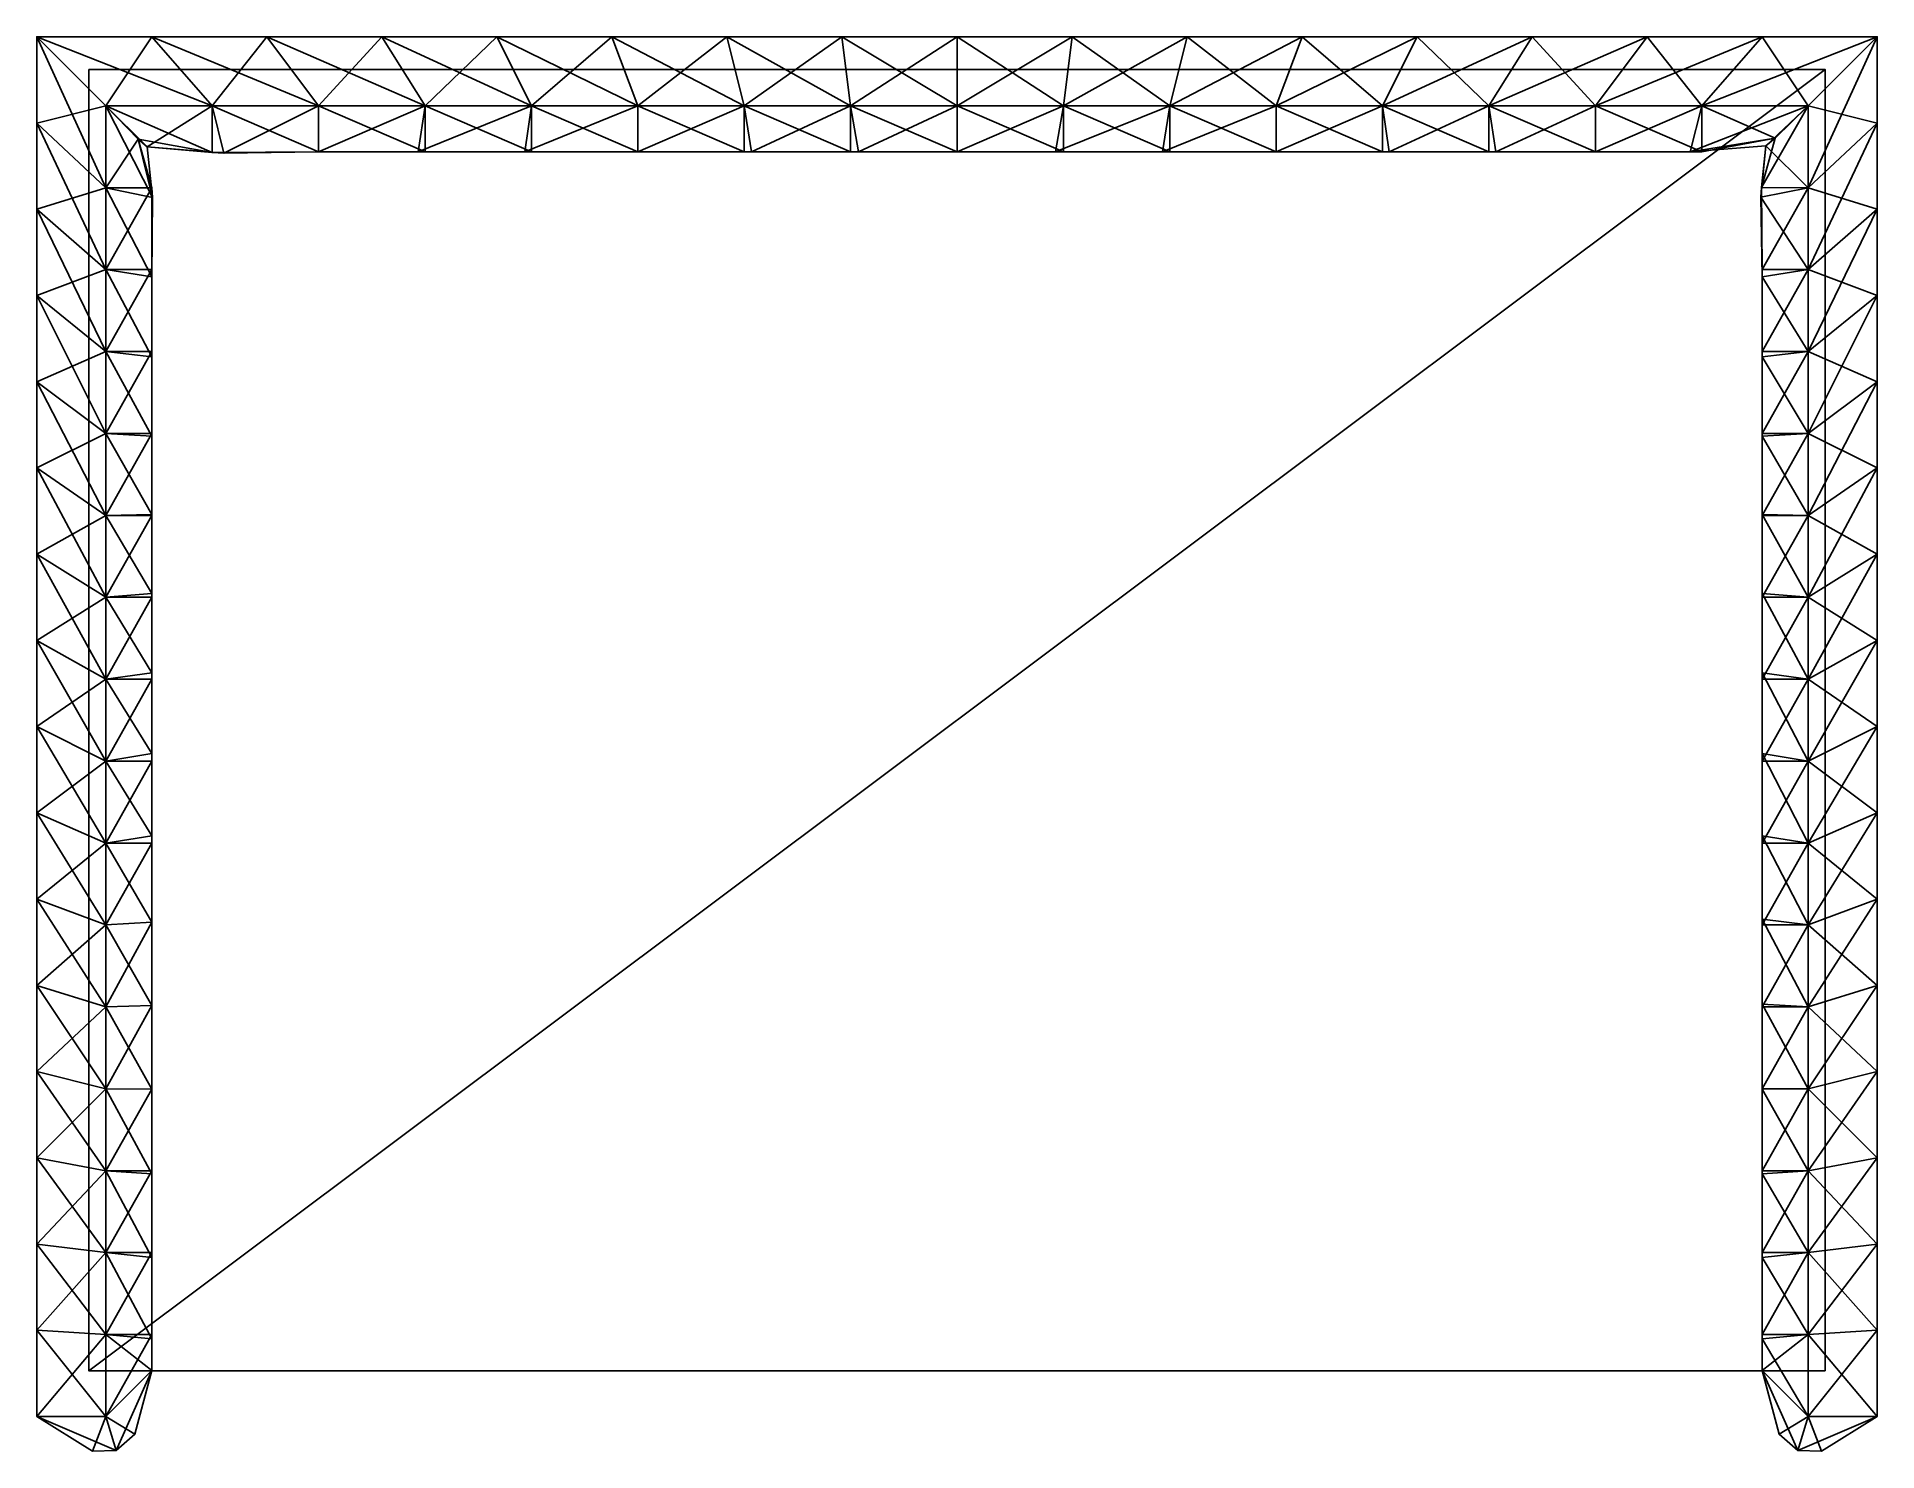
# Model space of a CAD drawing. Extents: x -10.6 to 10.6, y -10.7 to 5.6.
import ezdxf

# ---------------------------------------------------------------- set-up
doc = ezdxf.new("R2010")
doc.units = 0

msp = doc.modelspace()

# ---------------------------------------------------------------- linework, layer by layer
at = {"color": 1}
for points in [[(-8.579535, 4.780244, 1.138366), (-9.27516, 5.575244, 0.814663), (-10.60016, 5.575244, 0.424621)], [(-8.579535, 4.780244, 1.138366), (-10.60016, 5.575244, 0.424621), (-9.80516, 4.780244, 0.764621)], [(-9.80516, 4.780244, 0.764621), (-10.60016, 5.575244, 0.424621), (-10.60016, 4.581494, 0.486532)], [(-9.27516, 5.575244, 0.814663), (-9.27516, 5.575244, -0.75), (-10.60016, 5.575244, -0.75)], [(-9.27516, 5.575244, 0.814663), (-10.60016, 5.575244, -0.75), (-10.60016, 5.575244, 0.424621)], [(-10.60016, 5.575244, 0.424621), (-10.60016, 5.575244, -0.75), (-10.60016, 4.581494, -0.75)], [(-10.60016, 5.575244, 0.424621), (-10.60016, 4.581494, -0.75), (-10.60016, 4.581494, 0.486532)], [(-9.27516, 5.575244, -0.75), (-9.80516, 4.780244, -0.75), (-10.60016, 5.575244, -0.75)], [(-10.60016, 5.575244, -0.75), (-9.80516, 4.780244, -0.75), (-9.80516, 3.836182, -0.75)], [(-10.60016, 5.575244, -0.75), (-9.80516, 3.836182, -0.75), (-10.60016, 4.581494, -0.75)], [(-9.27516, 5.575244, -0.75), (-8.579535, 4.780244, -0.75), (-9.80516, 4.780244, -0.75)], [(-7.35391, 4.780244, 1.266489), (-7.95016, 5.575244, 1.067175), (-9.27516, 5.575244, 0.814663)], [(-7.35391, 4.780244, 1.266489), (-9.27516, 5.575244, 0.814663), (-8.579535, 4.780244, 1.138366)], [(-7.95016, 5.575244, 1.067175), (-7.95016, 5.575244, -0.75), (-9.27516, 5.575244, -0.75)], [(-7.95016, 5.575244, 1.067175), (-9.27516, 5.575244, -0.75), (-9.27516, 5.575244, 0.814663)], [(-7.95016, 5.575244, -0.75), (-8.579535, 4.780244, -0.75), (-9.27516, 5.575244, -0.75)], [(-7.95016, 5.575244, -0.75), (-7.35391, 4.780244, -0.75), (-8.579535, 4.780244, -0.75)], [(-6.128285, 4.780244, 1.136578), (-6.62516, 5.575244, 1.051476), (-7.95016, 5.575244, 1.067175)], [(-6.128285, 4.780244, 1.136578), (-7.95016, 5.575244, 1.067175), (-7.35391, 4.780244, 1.266489)], [(-6.62516, 5.575244, 1.051476), (-6.62516, 5.575244, -0.75), (-7.95016, 5.575244, -0.75)], [(-6.62516, 5.575244, 1.051476), (-7.95016, 5.575244, -0.75), (-7.95016, 5.575244, 1.067175)], [(-6.62516, 5.575244, -0.75), (-7.35391, 4.780244, -0.75), (-7.95016, 5.575244, -0.75)], [(-6.62516, 5.575244, -0.75), (-6.128285, 4.780244, -0.75), (-7.35391, 4.780244, -0.75)], [(-4.90266, 4.780244, 0.901563), (-5.30016, 5.575244, 0.84), (-6.62516, 5.575244, 1.051476)], [(-4.90266, 4.780244, 0.901563), (-6.62516, 5.575244, 1.051476), (-6.128285, 4.780244, 1.136578)], [(-5.30016, 5.575244, 0.84), (-5.30016, 5.575244, -0.75), (-6.62516, 5.575244, -0.75)], [(-5.30016, 5.575244, 0.84), (-6.62516, 5.575244, -0.75), (-6.62516, 5.575244, 1.051476)], [(-5.30016, 5.575244, -0.75), (-6.128285, 4.780244, -0.75), (-6.62516, 5.575244, -0.75)], [(-5.30016, 5.575244, -0.75), (-4.90266, 4.780244, -0.75), (-6.128285, 4.780244, -0.75)], [(-3.677035, 4.780244, 0.778961), (-3.97516, 5.575244, 0.639084), (-5.30016, 5.575244, 0.84)], [(-3.677035, 4.780244, 0.778961), (-5.30016, 5.575244, 0.84), (-4.90266, 4.780244, 0.901563)], [(-3.97516, 5.575244, 0.639084), (-3.97516, 5.575244, -0.75), (-5.30016, 5.575244, -0.75)], [(-3.97516, 5.575244, 0.639084), (-5.30016, 5.575244, -0.75), (-5.30016, 5.575244, 0.84)], [(-3.97516, 5.575244, -0.75), (-4.90266, 4.780244, -0.75), (-5.30016, 5.575244, -0.75)], [(-3.97516, 5.575244, -0.75), (-3.677035, 4.780244, -0.75), (-4.90266, 4.780244, -0.75)], [(-2.45141, 4.780244, 0.896285), (-2.65016, 5.575244, 0.617165), (-3.97516, 5.575244, 0.639084)], [(-2.45141, 4.780244, 0.896285), (-3.97516, 5.575244, 0.639084), (-3.677035, 4.780244, 0.778961)], [(-2.65016, 5.575244, 0.617165), (-2.65016, 5.575244, -0.75), (-3.97516, 5.575244, -0.75)], [(-2.65016, 5.575244, 0.617165), (-3.97516, 5.575244, -0.75), (-3.97516, 5.575244, 0.639084)], [(-2.65016, 5.575244, -0.75), (-3.677035, 4.780244, -0.75), (-3.97516, 5.575244, -0.75)], [(-2.65016, 5.575244, -0.75), (-2.45141, 4.780244, -0.75), (-3.677035, 4.780244, -0.75)], [(-1.225785, 4.780244, 1.168456), (-1.32516, 5.575244, 0.751052), (-2.65016, 5.575244, 0.617165)], [(-1.225785, 4.780244, 1.168456), (-2.65016, 5.575244, 0.617165), (-2.45141, 4.780244, 0.896285)], [(-1.32516, 5.575244, 0.751052), (-1.32516, 5.575244, -0.75), (-2.65016, 5.575244, -0.75)], [(-1.32516, 5.575244, 0.751052), (-2.65016, 5.575244, -0.75), (-2.65016, 5.575244, 0.617165)], [(-1.32516, 5.575244, -0.75), (-2.45141, 4.780244, -0.75), (-2.65016, 5.575244, -0.75)], [(-1.32516, 5.575244, -0.75), (-1.225785, 4.780244, -0.75), (-2.45141, 4.780244, -0.75)], [(-0.00016, 4.780244, 1.32123), (-0.00016, 5.575244, 0.84), (-1.32516, 5.575244, 0.751052)], [(-0.00016, 4.780244, 1.32123), (-1.32516, 5.575244, 0.751052), (-1.225785, 4.780244, 1.168456)], [(-0.00016, 5.575244, 0.84), (-0.00016, 5.575244, -0.75), (-1.32516, 5.575244, -0.75)], [(-0.00016, 5.575244, 0.84), (-1.32516, 5.575244, -0.75), (-1.32516, 5.575244, 0.751052)], [(-0.00016, 5.575244, -0.75), (-1.225785, 4.780244, -0.75), (-1.32516, 5.575244, -0.75)], [(-0.00016, 5.575244, -0.75), (-0.00016, 4.780244, -0.75), (-1.225785, 4.780244, -0.75)], [(1.225465, 4.780244, 1.168456), (1.32484, 5.575244, 0.751052), (-0.00016, 5.575244, 0.84)], [(1.225465, 4.780244, 1.168456), (-0.00016, 5.575244, 0.84), (-0.00016, 4.780244, 1.32123)], [(1.32484, 5.575244, 0.751052), (1.32484, 5.575244, -0.75), (-0.00016, 5.575244, -0.75)], [(1.32484, 5.575244, 0.751052), (-0.00016, 5.575244, -0.75), (-0.00016, 5.575244, 0.84)], [(1.32484, 5.575244, -0.75), (1.225465, 4.780244, -0.75), (-0.00016, 4.780244, -0.75)], [(1.32484, 5.575244, -0.75), (-0.00016, 4.780244, -0.75), (-0.00016, 5.575244, -0.75)], [(2.45109, 4.780244, 0.896285), (1.32484, 5.575244, 0.751052), (1.225465, 4.780244, 1.168456)], [(2.64984, 5.575244, -0.75), (2.45109, 4.780244, -0.75), (1.225465, 4.780244, -0.75)], [(2.64984, 5.575244, -0.75), (1.225465, 4.780244, -0.75), (1.32484, 5.575244, -0.75)], [(2.45109, 4.780244, 0.896285), (2.64984, 5.575244, 0.617165), (1.32484, 5.575244, 0.751052)], [(2.64984, 5.575244, 0.617165), (2.64984, 5.575244, -0.75), (1.32484, 5.575244, -0.75)], [(2.64984, 5.575244, 0.617165), (1.32484, 5.575244, -0.75), (1.32484, 5.575244, 0.751052)], [(3.676715, 4.780244, 0.778961), (2.64984, 5.575244, 0.617165), (2.45109, 4.780244, 0.896285)], [(3.97484, 5.575244, -0.75), (3.676715, 4.780244, -0.75), (2.45109, 4.780244, -0.75)], [(3.97484, 5.575244, -0.75), (2.45109, 4.780244, -0.75), (2.64984, 5.575244, -0.75)], [(3.676715, 4.780244, 0.778961), (3.97484, 5.575244, 0.639084), (2.64984, 5.575244, 0.617165)], [(3.97484, 5.575244, 0.639084), (3.97484, 5.575244, -0.75), (2.64984, 5.575244, -0.75)], [(3.97484, 5.575244, 0.639084), (2.64984, 5.575244, -0.75), (2.64984, 5.575244, 0.617165)], [(4.902339, 4.780244, 0.901563), (3.97484, 5.575244, 0.639084), (3.676715, 4.780244, 0.778961)], [(5.299839, 5.575244, -0.75), (4.902339, 4.780244, -0.75), (3.676715, 4.780244, -0.75)], [(5.299839, 5.575244, -0.75), (3.676715, 4.780244, -0.75), (3.97484, 5.575244, -0.75)], [(4.902339, 4.780244, 0.901563), (5.299839, 5.575244, 0.84), (3.97484, 5.575244, 0.639084)], [(5.299839, 5.575244, 0.84), (5.299839, 5.575244, -0.75), (3.97484, 5.575244, -0.75)], [(5.299839, 5.575244, 0.84), (3.97484, 5.575244, -0.75), (3.97484, 5.575244, 0.639084)], [(6.127964, 4.780244, 1.136578), (5.299839, 5.575244, 0.84), (4.902339, 4.780244, 0.901563)], [(6.624839, 5.575244, -0.75), (6.127964, 4.780244, -0.75), (4.902339, 4.780244, -0.75)], [(6.624839, 5.575244, -0.75), (4.902339, 4.780244, -0.75), (5.299839, 5.575244, -0.75)], [(6.127964, 4.780244, 1.136578), (6.624839, 5.575244, 1.051476), (5.299839, 5.575244, 0.84)], [(6.624839, 5.575244, 1.051476), (6.624839, 5.575244, -0.75), (5.299839, 5.575244, -0.75)], [(6.624839, 5.575244, 1.051476), (5.299839, 5.575244, -0.75), (5.299839, 5.575244, 0.84)], [(7.35359, 4.780244, 1.266489), (6.624839, 5.575244, 1.051476), (6.127964, 4.780244, 1.136578)], [(7.94984, 5.575244, -0.75), (7.35359, 4.780244, -0.75), (6.127964, 4.780244, -0.75)], [(7.94984, 5.575244, -0.75), (6.127964, 4.780244, -0.75), (6.624839, 5.575244, -0.75)], [(7.35359, 4.780244, 1.266489), (7.94984, 5.575244, 1.067175), (6.624839, 5.575244, 1.051476)], [(7.94984, 5.575244, 1.067175), (7.94984, 5.575244, -0.75), (6.624839, 5.575244, -0.75)], [(7.94984, 5.575244, 1.067175), (6.624839, 5.575244, -0.75), (6.624839, 5.575244, 1.051476)], [(8.579214, 4.780244, 1.138366), (7.94984, 5.575244, 1.067175), (7.35359, 4.780244, 1.266489)], [(9.274839, 5.575244, -0.75), (8.579214, 4.780244, -0.75), (7.35359, 4.780244, -0.75)], [(9.274839, 5.575244, -0.75), (7.35359, 4.780244, -0.75), (7.94984, 5.575244, -0.75)], [(8.579214, 4.780244, 1.138366), (9.274839, 5.575244, 0.814663), (7.94984, 5.575244, 1.067175)], [(9.274839, 5.575244, 0.814663), (9.274839, 5.575244, -0.75), (7.94984, 5.575244, -0.75)], [(9.274839, 5.575244, 0.814663), (7.94984, 5.575244, -0.75), (7.94984, 5.575244, 1.067175)], [(9.804839, 4.780244, 0.764621), (9.274839, 5.575244, 0.814663), (8.579214, 4.780244, 1.138366)], [(10.599839, 5.575244, -0.75), (9.804839, 4.780244, -0.75), (8.579214, 4.780244, -0.75)], [(10.599839, 5.575244, -0.75), (8.579214, 4.780244, -0.75), (9.274839, 5.575244, -0.75)], [(9.804839, 4.780244, 0.764621), (10.599839, 5.575244, 0.424621), (9.274839, 5.575244, 0.814663)], [(10.599839, 5.575244, 0.424621), (10.599839, 5.575244, -0.75), (9.274839, 5.575244, -0.75)], [(10.599839, 5.575244, 0.424621), (9.274839, 5.575244, -0.75), (9.274839, 5.575244, 0.814663)], [(9.804839, 3.836182, 0.919068), (10.599839, 4.581494, 0.486532), (10.599839, 5.575244, 0.424621)], [(9.804839, 3.836182, 0.919068), (10.599839, 5.575244, 0.424621), (9.804839, 4.780244, 0.764621)], [(10.599839, 4.581494, -0.75), (9.804839, 4.780244, -0.75), (10.599839, 5.575244, -0.75)], [(10.599839, 4.581494, 0.486532), (10.599839, 4.581494, -0.75), (10.599839, 5.575244, -0.75)], [(10.599839, 4.581494, 0.486532), (10.599839, 5.575244, -0.75), (10.599839, 5.575244, 0.424621)], [(-10, 5.199999, -0.45), (-10, -9.800001, -0.45), (10, 5.199999, -0.45)], [(10, -9.800001, -0.45), (10, 5.199999, -0.45), (-10, -9.800001, -0.45)], [(-9.80516, 4.780244, 0.764621), (-10.60016, 4.581494, 0.486532), (-9.80516, 3.836182, 0.919068)], [(-9.80516, 3.836182, -0.75), (-9.80516, 4.780244, -0.75), (-9.43315, 4.395967, -0.220024)], [(-9.80516, 4.780244, 0.764621), (-9.80516, 3.836182, 0.919068), (-9.268585, 3.724154, 0.400486)], [(-9.268585, 3.724154, 0.400486), (-9.328362, 4.306393, 0.242543), (-9.80516, 4.780244, 0.764621)], [(-9.80516, 4.780244, -0.75), (-8.579535, 4.780244, -0.75), (-8.581215, 4.240261, -0.220035)], [(-8.581215, 4.240261, -0.220035), (-9.43315, 4.395967, -0.220024), (-9.80516, 4.780244, -0.75)], [(-8.579535, 4.780244, 1.138366), (-9.80516, 4.780244, 0.764621), (-9.328362, 4.306393, 0.242543)], [(-9.328362, 4.306393, 0.242543), (-8.446089, 4.235693, 0.619422), (-8.579535, 4.780244, 1.138366)], [(-7.35391, 4.249505, -0.22), (-8.581215, 4.240261, -0.220035), (-8.579535, 4.780244, -0.75)], [(-8.579535, 4.780244, -0.75), (-7.35391, 4.780244, -0.75), (-7.35391, 4.249505, -0.22)], [(-7.35391, 4.780244, 1.266489), (-8.579535, 4.780244, 1.138366), (-8.446089, 4.235693, 0.619422)], [(-8.446089, 4.235693, 0.619422), (-7.354294, 4.250357, 0.733561), (-7.35391, 4.780244, 1.266489)], [(-6.128285, 4.780244, 1.136578), (-7.35391, 4.780244, 1.266489), (-7.354294, 4.250357, 0.733561)], [(-7.354294, 4.250357, 0.733561), (-6.206259, 4.250246, 0.611874), (-6.128285, 4.780244, 1.136578)], [(-7.35391, 4.780244, -0.75), (-6.128285, 4.780244, -0.75), (-6.128285, 4.250272, -0.22)], [(-6.128285, 4.250272, -0.22), (-7.35391, 4.249505, -0.22), (-7.35391, 4.780244, -0.75)], [(-4.90266, 4.780244, 0.901563), (-6.128285, 4.780244, 1.136578), (-6.206259, 4.250246, 0.611874)], [(-6.206259, 4.250246, 0.611874), (-4.979096, 4.250245, 0.376564), (-4.90266, 4.780244, 0.901563)], [(-6.128285, 4.780244, -0.75), (-4.90266, 4.780244, -0.75), (-4.90266, 4.250245, -0.22)], [(-4.90266, 4.250245, -0.22), (-6.128285, 4.250272, -0.22), (-6.128285, 4.780244, -0.75)], [(-3.677035, 4.780244, 0.778961), (-4.90266, 4.780244, 0.901563), (-4.979096, 4.250245, 0.376564)], [(-4.979096, 4.250245, 0.376564), (-3.678171, 4.250245, 0.246429), (-3.677035, 4.780244, 0.778961)], [(-4.90266, 4.780244, -0.75), (-3.677035, 4.780244, -0.75), (-3.677035, 4.250245, -0.22)], [(-3.677035, 4.250245, -0.22), (-4.90266, 4.250245, -0.22), (-4.90266, 4.780244, -0.75)], [(-2.45141, 4.780244, 0.896285), (-3.677035, 4.780244, 0.778961), (-3.678171, 4.250245, 0.246429)], [(-3.678171, 4.250245, 0.246429), (-2.368395, 4.250245, 0.371809), (-2.45141, 4.780244, 0.896285)], [(-3.677035, 4.780244, -0.75), (-2.45141, 4.780244, -0.75), (-2.45141, 4.250245, -0.22)], [(-2.45141, 4.250245, -0.22), (-3.677035, 4.250245, -0.22), (-3.677035, 4.780244, -0.75)], [(-2.45141, 4.780244, -0.75), (-1.225785, 4.780244, -0.75), (-1.225785, 4.250245, -0.22)], [(-1.225785, 4.250245, -0.22), (-2.45141, 4.250245, -0.22), (-2.45141, 4.780244, -0.75)], [(-1.225785, 4.780244, 1.168456), (-2.45141, 4.780244, 0.896285), (-2.368395, 4.250245, 0.371809)], [(-2.368395, 4.250245, 0.371809), (-1.135357, 4.250245, 0.645626), (-1.225785, 4.780244, 1.168456)], [(-1.225785, 4.780244, -0.75), (-0.00016, 4.780244, -0.75), (-0.00016, 4.250245, -0.22)], [(-0.00016, 4.250245, -0.22), (-1.225785, 4.250245, -0.22), (-1.225785, 4.780244, -0.75)], [(-0.00016, 4.780244, 1.32123), (-1.225785, 4.780244, 1.168456), (-1.135357, 4.250245, 0.645626)], [(-1.135357, 4.250245, 0.645626), (-0.00016, 4.250245, 0.787128), (-0.00016, 4.780244, 1.32123)], [(-0.00016, 4.780244, -0.75), (1.225465, 4.780244, -0.75), (1.225465, 4.250245, -0.22)], [(1.225465, 4.250245, -0.22), (-0.00016, 4.250245, -0.22), (-0.00016, 4.780244, -0.75)], [(1.225465, 4.780244, 1.168456), (-0.00016, 4.780244, 1.32123), (-0.00016, 4.250245, 0.787128)], [(-0.00016, 4.250245, 0.787128), (1.135036, 4.250245, 0.645626), (1.225465, 4.780244, 1.168456)], [(2.45109, 4.780244, 0.896285), (1.225465, 4.780244, 1.168456), (1.135036, 4.250245, 0.645626)], [(1.135036, 4.250245, 0.645626), (2.368075, 4.250245, 0.371809), (2.45109, 4.780244, 0.896285)], [(1.225465, 4.780244, -0.75), (2.45109, 4.780244, -0.75), (2.45109, 4.250245, -0.22)], [(2.45109, 4.250245, -0.22), (1.225465, 4.250245, -0.22), (1.225465, 4.780244, -0.75)], [(3.676715, 4.780244, 0.778961), (2.45109, 4.780244, 0.896285), (2.368075, 4.250245, 0.371809)], [(2.368075, 4.250245, 0.371809), (3.67785, 4.250245, 0.246429), (3.676715, 4.780244, 0.778961)], [(2.45109, 4.780244, -0.75), (3.676715, 4.780244, -0.75), (3.676715, 4.250245, -0.22)], [(3.676715, 4.250245, -0.22), (2.45109, 4.250245, -0.22), (2.45109, 4.780244, -0.75)], [(3.676715, 4.780244, -0.75), (4.902339, 4.780244, -0.75), (4.902339, 4.250245, -0.22)], [(4.902339, 4.250245, -0.22), (3.676715, 4.250245, -0.22), (3.676715, 4.780244, -0.75)], [(4.902339, 4.780244, 0.901563), (3.676715, 4.780244, 0.778961), (3.67785, 4.250245, 0.246429)], [(3.67785, 4.250245, 0.246429), (4.978776, 4.250245, 0.376564), (4.902339, 4.780244, 0.901563)], [(4.902339, 4.780244, -0.75), (6.127964, 4.780244, -0.75), (6.127964, 4.250245, -0.22)], [(6.127964, 4.250245, -0.22), (4.902339, 4.250245, -0.22), (4.902339, 4.780244, -0.75)], [(6.127964, 4.780244, 1.136578), (4.902339, 4.780244, 0.901563), (4.978776, 4.250245, 0.376564)], [(4.978776, 4.250245, 0.376564), (6.205939, 4.250221, 0.611874), (6.127964, 4.780244, 1.136578)], [(6.127964, 4.780244, -0.75), (7.35359, 4.780244, -0.75), (7.35359, 4.250271, -0.22)], [(7.35359, 4.250271, -0.22), (6.127964, 4.250245, -0.22), (6.127964, 4.780244, -0.75)], [(7.35359, 4.780244, 1.266489), (6.127964, 4.780244, 1.136578), (6.205939, 4.250221, 0.611874)], [(6.205939, 4.250221, 0.611874), (7.353977, 4.251061, 0.733561), (7.35359, 4.780244, 1.266489)], [(7.35359, 4.780244, -0.75), (8.579214, 4.780244, -0.75), (8.579029, 4.251287, -0.22)], [(8.579029, 4.251287, -0.22), (7.35359, 4.250271, -0.22), (7.35359, 4.780244, -0.75)], [(8.579214, 4.780244, 1.138366), (7.35359, 4.780244, 1.266489), (7.353977, 4.251061, 0.733561)], [(7.353977, 4.251061, 0.733561), (8.444234, 4.248206, 0.619593), (8.579214, 4.780244, 1.138366)], [(9.804839, 4.780244, 0.764621), (8.579214, 4.780244, 1.138366), (8.444234, 4.248206, 0.619593)], [(8.444234, 4.248206, 0.619593), (9.318839, 4.319809, 0.242503), (9.804839, 4.780244, 0.764621)], [(9.424293, 4.408022, -0.220018), (8.579029, 4.251287, -0.22), (8.579214, 4.780244, -0.75)], [(8.579214, 4.780244, -0.75), (9.804839, 4.780244, -0.75), (9.424293, 4.408022, -0.220018)], [(9.804839, 4.780244, -0.75), (9.804839, 3.836182, -0.75), (9.2678, 3.83771, -0.220052)], [(9.2678, 3.83771, -0.220052), (9.424293, 4.408022, -0.220018), (9.804839, 4.780244, -0.75)], [(9.804839, 3.836182, 0.919068), (9.804839, 4.780244, 0.764621), (9.318839, 4.319809, 0.242503)], [(10.599839, 4.581494, -0.75), (9.804839, 3.836182, -0.75), (9.804839, 4.780244, -0.75)], [(-9.80516, 3.836182, 0.919068), (-10.60016, 4.581494, 0.486532), (-10.60016, 3.587744, 0.587931)], [(-10.60016, 4.581494, 0.486532), (-10.60016, 4.581494, -0.75), (-10.60016, 3.587744, -0.75)], [(-10.60016, 4.581494, 0.486532), (-10.60016, 3.587744, -0.75), (-10.60016, 3.587744, 0.587931)], [(-10.60016, 4.581494, -0.75), (-9.80516, 3.836182, -0.75), (-9.80516, 2.89212, -0.75)], [(-10.60016, 4.581494, -0.75), (-9.80516, 2.89212, -0.75), (-10.60016, 3.587744, -0.75)], [(9.804839, 2.89212, 1.079229), (10.599839, 3.587744, 0.587931), (10.599839, 4.581494, 0.486532)], [(9.804839, 2.89212, 1.079229), (10.599839, 4.581494, 0.486532), (9.804839, 3.836182, 0.919068)], [(10.599839, 3.587744, -0.75), (9.804839, 3.836182, -0.75), (10.599839, 4.581494, -0.75)], [(10.599839, 3.587744, 0.587931), (10.599839, 3.587744, -0.75), (10.599839, 4.581494, -0.75)], [(10.599839, 3.587744, 0.587931), (10.599839, 4.581494, -0.75), (10.599839, 4.581494, 0.486532)], [(-9.43315, 4.395967, -0.220024), (-9.2763, 3.835887, -0.220001), (-9.80516, 3.836182, -0.75)], [(-9.268585, 3.724154, 0.400486), (-9.2763, 3.835887, -0.220001), (-9.43315, 4.395967, -0.220024)], [(-9.268585, 3.724154, 0.400486), (-9.43315, 4.395967, -0.220024), (-9.328362, 4.306393, 0.242543)], [(-9.328362, 4.306393, 0.242543), (-9.43315, 4.395967, -0.220024), (-8.581215, 4.240261, -0.220035)], [(-9.328362, 4.306393, 0.242543), (-8.581215, 4.240261, -0.220035), (-8.446089, 4.235693, 0.619422)], [(-8.446089, 4.235693, 0.619422), (-8.581215, 4.240261, -0.220035), (-7.35391, 4.249505, -0.22)], [(-8.446089, 4.235693, 0.619422), (-7.35391, 4.249505, -0.22), (-7.354294, 4.250357, 0.733561)], [(-7.354294, 4.250357, 0.733561), (-7.35391, 4.249505, -0.22), (-6.128285, 4.250272, -0.22)], [(-7.354294, 4.250357, 0.733561), (-6.128285, 4.250272, -0.22), (-6.206259, 4.250246, 0.611874)], [(-6.206259, 4.250246, 0.611874), (-6.128285, 4.250272, -0.22), (-4.90266, 4.250245, -0.22)], [(-6.206259, 4.250246, 0.611874), (-4.90266, 4.250245, -0.22), (-4.979096, 4.250245, 0.376564)], [(-4.979096, 4.250245, 0.376564), (-4.90266, 4.250245, -0.22), (-3.677035, 4.250245, -0.22)], [(-4.979096, 4.250245, 0.376564), (-3.677035, 4.250245, -0.22), (-3.678171, 4.250245, 0.246429)], [(-3.678171, 4.250245, 0.246429), (-3.677035, 4.250245, -0.22), (-2.45141, 4.250245, -0.22)], [(-3.678171, 4.250245, 0.246429), (-2.45141, 4.250245, -0.22), (-2.368395, 4.250245, 0.371809)], [(-2.368395, 4.250245, 0.371809), (-2.45141, 4.250245, -0.22), (-1.225785, 4.250245, -0.22)], [(-2.368395, 4.250245, 0.371809), (-1.225785, 4.250245, -0.22), (-1.135357, 4.250245, 0.645626)], [(-1.135357, 4.250245, 0.645626), (-1.225785, 4.250245, -0.22), (-0.00016, 4.250245, -0.22)], [(-1.135357, 4.250245, 0.645626), (-0.00016, 4.250245, -0.22), (-0.00016, 4.250245, 0.787128)], [(-0.00016, 4.250245, 0.787128), (-0.00016, 4.250245, -0.22), (1.225465, 4.250245, -0.22)], [(-0.00016, 4.250245, 0.787128), (1.225465, 4.250245, -0.22), (1.135036, 4.250245, 0.645626)], [(1.135036, 4.250245, 0.645626), (1.225465, 4.250245, -0.22), (2.45109, 4.250245, -0.22)], [(1.135036, 4.250245, 0.645626), (2.45109, 4.250245, -0.22), (2.368075, 4.250245, 0.371809)], [(2.368075, 4.250245, 0.371809), (2.45109, 4.250245, -0.22), (3.676715, 4.250245, -0.22)], [(2.368075, 4.250245, 0.371809), (3.676715, 4.250245, -0.22), (3.67785, 4.250245, 0.246429)], [(3.67785, 4.250245, 0.246429), (3.676715, 4.250245, -0.22), (4.902339, 4.250245, -0.22)], [(3.67785, 4.250245, 0.246429), (4.902339, 4.250245, -0.22), (4.978776, 4.250245, 0.376564)], [(4.978776, 4.250245, 0.376564), (4.902339, 4.250245, -0.22), (6.127964, 4.250245, -0.22)], [(4.978776, 4.250245, 0.376564), (6.127964, 4.250245, -0.22), (6.205939, 4.250221, 0.611874)], [(6.205939, 4.250221, 0.611874), (6.127964, 4.250245, -0.22), (7.35359, 4.250271, -0.22)], [(6.205939, 4.250221, 0.611874), (7.35359, 4.250271, -0.22), (7.353977, 4.251061, 0.733561)], [(7.353977, 4.251061, 0.733561), (7.35359, 4.250271, -0.22), (8.579029, 4.251287, -0.22)], [(7.353977, 4.251061, 0.733561), (8.579029, 4.251287, -0.22), (8.444234, 4.248206, 0.619593)], [(8.444234, 4.248206, 0.619593), (8.579029, 4.251287, -0.22), (9.424293, 4.408022, -0.220018)], [(8.444234, 4.248206, 0.619593), (9.424293, 4.408022, -0.220018), (9.318839, 4.319809, 0.242503)], [(9.318839, 4.319809, 0.242503), (9.2678, 3.83771, -0.220052), (9.259467, 3.725445, 0.400265)], [(9.318839, 4.319809, 0.242503), (9.259467, 3.725445, 0.400265), (9.804839, 3.836182, 0.919068)], [(9.318839, 4.319809, 0.242503), (9.424293, 4.408022, -0.220018), (9.2678, 3.83771, -0.220052)], [(-9.80516, 3.836182, 0.919068), (-10.60016, 3.587744, 0.587931), (-9.80516, 2.89212, 1.079229)], [(-9.80516, 2.89212, -0.75), (-9.80516, 3.836182, -0.75), (-9.2763, 3.835887, -0.220001)], [(-9.80516, 3.836182, 0.919068), (-9.80516, 2.89212, 1.079229), (-9.276938, 2.810206, 0.555552)], [(-9.276938, 2.810206, 0.555552), (-9.268585, 3.724154, 0.400486), (-9.80516, 3.836182, 0.919068)], [(-9.2763, 3.835887, -0.220001), (-9.275225, 2.89212, -0.22), (-9.80516, 2.89212, -0.75)], [(-9.276938, 2.810206, 0.555552), (-9.275225, 2.89212, -0.22), (-9.2763, 3.835887, -0.220001)], [(-9.276938, 2.810206, 0.555552), (-9.2763, 3.835887, -0.220001), (-9.268585, 3.724154, 0.400486)], [(9.259467, 3.725445, 0.400265), (9.2678, 3.83771, -0.220052), (9.273454, 2.89212, -0.22)], [(9.804839, 2.89212, 1.079229), (9.804839, 3.836182, 0.919068), (9.259467, 3.725445, 0.400265)], [(9.273454, 2.89212, -0.22), (9.2678, 3.83771, -0.220052), (9.804839, 3.836182, -0.75)], [(9.804839, 3.836182, -0.75), (9.804839, 2.89212, -0.75), (9.273454, 2.89212, -0.22)], [(10.599839, 3.587744, -0.75), (9.804839, 2.89212, -0.75), (9.804839, 3.836182, -0.75)], [(9.259467, 3.725445, 0.400265), (9.273454, 2.89212, -0.22), (9.275149, 2.810195, 0.555555)], [(9.259467, 3.725445, 0.400265), (9.275149, 2.810195, 0.555555), (9.804839, 2.89212, 1.079229)], [(-9.80516, 2.89212, 1.079229), (-10.60016, 3.587744, 0.587931), (-10.60016, 2.593995, 0.69917)], [(-10.60016, 3.587744, 0.587931), (-10.60016, 3.587744, -0.75), (-10.60016, 2.593995, -0.75)], [(-10.60016, 3.587744, 0.587931), (-10.60016, 2.593995, -0.75), (-10.60016, 2.593995, 0.69917)], [(-10.60016, 3.587744, -0.75), (-9.80516, 2.89212, -0.75), (-9.80516, 1.948057, -0.75)], [(-10.60016, 3.587744, -0.75), (-9.80516, 1.948057, -0.75), (-10.60016, 2.593995, -0.75)], [(9.804839, 1.948057, 1.21451), (10.599839, 2.593995, 0.69917), (10.599839, 3.587744, 0.587931)], [(9.804839, 1.948057, 1.21451), (10.599839, 3.587744, 0.587931), (9.804839, 2.89212, 1.079229)], [(10.599839, 2.593995, -0.75), (9.804839, 2.89212, -0.75), (10.599839, 3.587744, -0.75)], [(10.599839, 2.593995, 0.69917), (10.599839, 2.593995, -0.75), (10.599839, 3.587744, -0.75)], [(10.599839, 2.593995, 0.69917), (10.599839, 3.587744, -0.75), (10.599839, 3.587744, 0.587931)], [(-9.80516, 2.89212, 1.079229), (-10.60016, 2.593995, 0.69917), (-9.80516, 1.948057, 1.21451)], [(-9.80516, 1.948057, -0.75), (-9.80516, 2.89212, -0.75), (-9.275225, 2.89212, -0.22)], [(-9.275225, 2.89212, -0.22), (-9.27516, 1.948057, -0.22), (-9.80516, 1.948057, -0.75)], [(-9.80516, 2.89212, 1.079229), (-9.80516, 1.948057, 1.21451), (-9.275081, 1.88653, 0.687913)], [(-9.275081, 1.88653, 0.687913), (-9.276938, 2.810206, 0.555552), (-9.80516, 2.89212, 1.079229)], [(-9.275081, 1.88653, 0.687913), (-9.275225, 2.89212, -0.22), (-9.276938, 2.810206, 0.555552)], [(-9.275081, 1.88653, 0.687913), (-9.27516, 1.948057, -0.22), (-9.275225, 2.89212, -0.22)], [(9.275149, 2.810195, 0.555555), (9.273454, 2.89212, -0.22), (9.274897, 1.948057, -0.22)], [(9.274897, 1.948057, -0.22), (9.273454, 2.89212, -0.22), (9.804839, 2.89212, -0.75)], [(9.275149, 2.810195, 0.555555), (9.274897, 1.948057, -0.22), (9.274837, 1.88653, 0.687913)], [(9.275149, 2.810195, 0.555555), (9.274837, 1.88653, 0.687913), (9.804839, 1.948057, 1.21451)], [(9.804839, 2.89212, -0.75), (9.804839, 1.948057, -0.75), (9.274897, 1.948057, -0.22)], [(9.804839, 1.948057, 1.21451), (9.804839, 2.89212, 1.079229), (9.275149, 2.810195, 0.555555)], [(10.599839, 2.593995, -0.75), (9.804839, 1.948057, -0.75), (9.804839, 2.89212, -0.75)], [(-9.80516, 1.948057, 1.21451), (-10.60016, 2.593995, 0.69917), (-10.60016, 1.600245, 0.790035)], [(-10.60016, 2.593995, 0.69917), (-10.60016, 2.593995, -0.75), (-10.60016, 1.600245, -0.75)], [(-10.60016, 2.593995, 0.69917), (-10.60016, 1.600245, -0.75), (-10.60016, 1.600245, 0.790035)], [(-10.60016, 2.593995, -0.75), (-9.80516, 1.948057, -0.75), (-9.80516, 1.003995, -0.75)], [(-10.60016, 2.593995, -0.75), (-9.80516, 1.003995, -0.75), (-10.60016, 1.600245, -0.75)], [(9.804839, 1.003995, 1.299987), (10.599839, 1.600245, 0.790035), (10.599839, 2.593995, 0.69917)], [(9.804839, 1.003995, 1.299987), (10.599839, 2.593995, 0.69917), (9.804839, 1.948057, 1.21451)], [(10.599839, 1.600245, -0.75), (9.804839, 1.948057, -0.75), (10.599839, 2.593995, -0.75)], [(10.599839, 1.600245, 0.790035), (10.599839, 1.600245, -0.75), (10.599839, 2.593995, -0.75)], [(10.599839, 1.600245, 0.790035), (10.599839, 2.593995, -0.75), (10.599839, 2.593995, 0.69917)], [(-9.80516, 1.948057, 1.21451), (-10.60016, 1.600245, 0.790035), (-9.80516, 1.003995, 1.299987)], [(-9.80516, 1.003995, -0.75), (-9.80516, 1.948057, -0.75), (-9.27516, 1.948057, -0.22)], [(-9.27516, 1.948057, -0.22), (-9.27516, 1.003995, -0.22), (-9.80516, 1.003995, -0.75)], [(-9.80516, 1.948057, 1.21451), (-9.80516, 1.003995, 1.299987), (-9.27516, 0.974629, 0.770478)], [(-9.27516, 0.974629, 0.770478), (-9.275081, 1.88653, 0.687913), (-9.80516, 1.948057, 1.21451)], [(-9.27516, 0.974629, 0.770478), (-9.27516, 1.003995, -0.22), (-9.27516, 1.948057, -0.22)], [(-9.27516, 0.974629, 0.770478), (-9.27516, 1.948057, -0.22), (-9.275081, 1.88653, 0.687913)], [(9.274837, 1.88653, 0.687913), (9.274897, 1.948057, -0.22), (9.274838, 1.003995, -0.22)], [(9.804839, 1.003995, 1.299987), (9.804839, 1.948057, 1.21451), (9.274837, 1.88653, 0.687913)], [(9.804839, 1.948057, -0.75), (9.804839, 1.003995, -0.75), (9.274838, 1.003995, -0.22)], [(9.274838, 1.003995, -0.22), (9.274897, 1.948057, -0.22), (9.804839, 1.948057, -0.75)], [(10.599839, 1.600245, -0.75), (9.804839, 1.003995, -0.75), (9.804839, 1.948057, -0.75)], [(9.274837, 1.88653, 0.687913), (9.274838, 1.003995, -0.22), (9.274839, 0.974629, 0.770478)], [(9.274837, 1.88653, 0.687913), (9.274839, 0.974629, 0.770478), (9.804839, 1.003995, 1.299987)], [(-9.80516, 1.003995, 1.299987), (-10.60016, 1.600245, 0.790035), (-10.60016, 0.606495, 0.836756)], [(-10.60016, 1.600245, 0.790035), (-10.60016, 1.600245, -0.75), (-10.60016, 0.606495, -0.75)], [(-10.60016, 1.600245, 0.790035), (-10.60016, 0.606495, -0.75), (-10.60016, 0.606495, 0.836756)], [(-10.60016, 1.600245, -0.75), (-9.80516, 1.003995, -0.75), (-9.80516, 0.059932, -0.75)], [(-10.60016, 1.600245, -0.75), (-9.80516, 0.059932, -0.75), (-10.60016, 0.606495, -0.75)], [(9.804839, 0.059932, 1.319349), (10.599839, 0.606495, 0.836756), (10.599839, 1.600245, 0.790035)], [(9.804839, 0.059932, 1.319349), (10.599839, 1.600245, 0.790035), (9.804839, 1.003995, 1.299987)], [(10.599839, 0.606495, -0.75), (9.804839, 1.003995, -0.75), (10.599839, 1.600245, -0.75)], [(10.599839, 0.606495, 0.836756), (10.599839, 0.606495, -0.75), (10.599839, 1.600245, -0.75)], [(10.599839, 0.606495, 0.836756), (10.599839, 1.600245, -0.75), (10.599839, 1.600245, 0.790035)], [(-9.80516, 1.003995, 1.299987), (-10.60016, 0.606495, 0.836756), (-9.80516, 0.059932, 1.319349)], [(-9.80516, 0.059932, -0.75), (-9.80516, 1.003995, -0.75), (-9.27516, 1.003995, -0.22)], [(-9.27516, 1.003995, -0.22), (-9.27516, 0.059932, -0.22), (-9.80516, 0.059932, -0.75)], [(-9.80516, 1.003995, 1.299987), (-9.80516, 0.059932, 1.319349), (-9.27516, 0.06878, 0.789056)], [(-9.27516, 0.06878, 0.789056), (-9.27516, 0.974629, 0.770478), (-9.80516, 1.003995, 1.299987)], [(-9.27516, 0.06878, 0.789056), (-9.27516, 0.059932, -0.22), (-9.27516, 1.003995, -0.22)], [(-9.27516, 0.06878, 0.789056), (-9.27516, 1.003995, -0.22), (-9.27516, 0.974629, 0.770478)], [(9.274839, 0.974629, 0.770478), (9.274838, 1.003995, -0.22), (9.274839, 0.059932, -0.22)], [(9.274839, 0.059932, -0.22), (9.274838, 1.003995, -0.22), (9.804839, 1.003995, -0.75)], [(9.804839, 1.003995, -0.75), (9.804839, 0.059932, -0.75), (9.274839, 0.059932, -0.22)], [(9.804839, 0.059932, 1.319349), (9.804839, 1.003995, 1.299987), (9.274839, 0.974629, 0.770478)], [(9.274839, 0.974629, 0.770478), (9.274839, 0.059932, -0.22), (9.274839, 0.06878, 0.789056)], [(9.274839, 0.974629, 0.770478), (9.274839, 0.06878, 0.789056), (9.804839, 0.059932, 1.319349)], [(10.599839, 0.606495, -0.75), (9.804839, 0.059932, -0.75), (9.804839, 1.003995, -0.75)], [(-9.80516, 0.059932, 1.319349), (-10.60016, 0.606495, 0.836756), (-10.60016, -0.387255, 0.827124)], [(-10.60016, 0.606495, 0.836756), (-10.60016, 0.606495, -0.75), (-10.60016, -0.387255, -0.75)], [(-10.60016, 0.606495, 0.836756), (-10.60016, -0.387255, -0.75), (-10.60016, -0.387255, 0.827124)], [(-10.60016, 0.606495, -0.75), (-9.80516, 0.059932, -0.75), (-9.80516, -0.88413, -0.75)], [(-10.60016, 0.606495, -0.75), (-9.80516, -0.88413, -0.75), (-10.60016, -0.387255, -0.75)], [(9.804839, -0.88413, 1.268441), (10.599839, -0.387255, 0.827124), (10.599839, 0.606495, 0.836756)], [(9.804839, -0.88413, 1.268441), (10.599839, 0.606495, 0.836756), (9.804839, 0.059932, 1.319349)], [(10.599839, -0.387255, -0.75), (9.804839, 0.059932, -0.75), (10.599839, 0.606495, -0.75)], [(10.599839, -0.387255, 0.827124), (10.599839, -0.387255, -0.75), (10.599839, 0.606495, -0.75)], [(10.599839, -0.387255, 0.827124), (10.599839, 0.606495, -0.75), (10.599839, 0.606495, 0.836756)], [(-9.80516, 0.059932, 1.319349), (-10.60016, -0.387255, 0.827124), (-9.80516, -0.88413, 1.268441)], [(-9.27516, -0.83893, 0.740108), (-9.27516, 0.06878, 0.789056), (-9.80516, 0.059932, 1.319349)], [(-9.80516, -0.88413, -0.75), (-9.80516, 0.059932, -0.75), (-9.27516, 0.059932, -0.22)], [(-9.27516, 0.059932, -0.22), (-9.27516, -0.88413, -0.22), (-9.80516, -0.88413, -0.75)], [(-9.80516, 0.059932, 1.319349), (-9.80516, -0.88413, 1.268441), (-9.27516, -0.83893, 0.740108)], [(-9.27516, -0.83893, 0.740108), (-9.27516, 0.059932, -0.22), (-9.27516, 0.06878, 0.789056)], [(-9.27516, -0.83893, 0.740108), (-9.27516, -0.88413, -0.22), (-9.27516, 0.059932, -0.22)], [(9.274839, 0.06878, 0.789056), (9.274839, 0.059932, -0.22), (9.274839, -0.88413, -0.22)], [(9.274839, 0.06878, 0.789056), (9.274839, -0.88413, -0.22), (9.274839, -0.83893, 0.740108)], [(9.804839, -0.88413, 1.268441), (9.804839, 0.059932, 1.319349), (9.274839, 0.06878, 0.789056)], [(9.274839, 0.06878, 0.789056), (9.274839, -0.83893, 0.740108), (9.804839, -0.88413, 1.268441)], [(9.804839, 0.059932, -0.75), (9.804839, -0.88413, -0.75), (9.274839, -0.88413, -0.22)], [(9.274839, -0.88413, -0.22), (9.274839, 0.059932, -0.22), (9.804839, 0.059932, -0.75)], [(10.599839, -0.387255, -0.75), (9.804839, -0.88413, -0.75), (9.804839, 0.059932, -0.75)], [(-9.80516, -0.88413, 1.268441), (-10.60016, -0.387255, 0.827124), (-10.60016, -1.381005, 0.763673)], [(-10.60016, -0.387255, 0.827124), (-10.60016, -0.387255, -0.75), (-10.60016, -1.381005, -0.75)], [(-10.60016, -0.387255, 0.827124), (-10.60016, -1.381005, -0.75), (-10.60016, -1.381005, 0.763673)], [(-10.60016, -0.387255, -0.75), (-9.80516, -0.88413, -0.75), (-9.80516, -1.828193, -0.75)], [(-10.60016, -0.387255, -0.75), (-9.80516, -1.828193, -0.75), (-10.60016, -1.381005, -0.75)], [(9.804839, -1.828193, 1.157655), (10.599839, -1.381005, 0.763673), (10.599839, -0.387255, 0.827124)], [(9.804839, -1.828193, 1.157655), (10.599839, -0.387255, 0.827124), (9.804839, -0.88413, 1.268441)], [(10.599839, -1.381005, -0.75), (9.804839, -0.88413, -0.75), (10.599839, -0.387255, -0.75)], [(10.599839, -1.381005, 0.763673), (10.599839, -1.381005, -0.75), (10.599839, -0.387255, -0.75)], [(10.599839, -1.381005, 0.763673), (10.599839, -0.387255, -0.75), (10.599839, -0.387255, 0.827124)], [(-9.27516, -1.755652, 0.632531), (-9.27516, -0.83893, 0.740108), (-9.80516, -0.88413, 1.268441)], [(-9.27516, -1.755652, 0.632531), (-9.27516, -0.88413, -0.22), (-9.27516, -0.83893, 0.740108)], [(9.274839, -0.83893, 0.740108), (9.274839, -0.88413, -0.22), (9.274839, -1.828193, -0.22)], [(9.274839, -0.83893, 0.740108), (9.274839, -1.828193, -0.22), (9.274839, -1.755652, 0.632531)], [(9.804839, -1.828193, 1.157655), (9.804839, -0.88413, 1.268441), (9.274839, -0.83893, 0.740108)], [(9.274839, -0.83893, 0.740108), (9.274839, -1.755652, 0.632531), (9.804839, -1.828193, 1.157655)], [(-9.80516, -0.88413, 1.268441), (-10.60016, -1.381005, 0.763673), (-9.80516, -1.828193, 1.157655)], [(-9.80516, -1.828193, -0.75), (-9.80516, -0.88413, -0.75), (-9.27516, -0.88413, -0.22)], [(-9.27516, -0.88413, -0.22), (-9.27516, -1.828193, -0.22), (-9.80516, -1.828193, -0.75)], [(-9.80516, -0.88413, 1.268441), (-9.80516, -1.828193, 1.157655), (-9.27516, -1.755652, 0.632531)], [(-9.27516, -1.755652, 0.632531), (-9.27516, -1.828193, -0.22), (-9.27516, -0.88413, -0.22)], [(9.804839, -0.88413, -0.75), (9.804839, -1.828193, -0.75), (9.274839, -1.828193, -0.22)], [(9.274839, -1.828193, -0.22), (9.274839, -0.88413, -0.22), (9.804839, -0.88413, -0.75)], [(10.599839, -1.381005, -0.75), (9.804839, -1.828193, -0.75), (9.804839, -0.88413, -0.75)], [(-9.80516, -1.828193, 1.157655), (-10.60016, -1.381005, 0.763673), (-10.60016, -2.374755, 0.662935)], [(-10.60016, -1.381005, 0.763673), (-10.60016, -1.381005, -0.75), (-10.60016, -2.374755, -0.75)], [(-10.60016, -1.381005, 0.763673), (-10.60016, -2.374755, -0.75), (-10.60016, -2.374755, 0.662935)], [(-10.60016, -1.381005, -0.75), (-9.80516, -1.828193, -0.75), (-9.80516, -2.772255, -0.75)], [(-10.60016, -1.381005, -0.75), (-9.80516, -2.772255, -0.75), (-10.60016, -2.374755, -0.75)], [(9.804839, -2.772255, 1.007503), (10.599839, -2.374755, 0.662935), (10.599839, -1.381005, 0.763673)], [(9.804839, -2.772255, 1.007503), (10.599839, -1.381005, 0.763673), (9.804839, -1.828193, 1.157655)], [(10.599839, -2.374755, -0.75), (9.804839, -1.828193, -0.75), (10.599839, -1.381005, -0.75)], [(10.599839, -2.374755, 0.662935), (10.599839, -2.374755, -0.75), (10.599839, -1.381005, -0.75)], [(10.599839, -2.374755, 0.662935), (10.599839, -1.381005, -0.75), (10.599839, -1.381005, 0.763673)], [(-9.80516, -1.828193, 1.157655), (-10.60016, -2.374755, 0.662935), (-9.80516, -2.772255, 1.007503)], [(-9.27516, -2.685936, 0.48457), (-9.27516, -1.755652, 0.632531), (-9.80516, -1.828193, 1.157655)], [(-9.80516, -2.772255, -0.75), (-9.80516, -1.828193, -0.75), (-9.27516, -1.828193, -0.22)], [(-9.27516, -1.828193, -0.22), (-9.27516, -2.772255, -0.22), (-9.80516, -2.772255, -0.75)], [(-9.80516, -1.828193, 1.157655), (-9.80516, -2.772255, 1.007503), (-9.27516, -2.685936, 0.48457)], [(-9.27516, -2.685936, 0.48457), (-9.27516, -1.828193, -0.22), (-9.27516, -1.755652, 0.632531)], [(-9.27516, -2.685936, 0.48457), (-9.27516, -2.772255, -0.22), (-9.27516, -1.828193, -0.22)], [(9.274839, -1.755652, 0.632531), (9.274839, -1.828193, -0.22), (9.274839, -2.772255, -0.22)], [(9.274839, -1.755652, 0.632531), (9.274839, -2.772255, -0.22), (9.274839, -2.685936, 0.48457)], [(9.804839, -2.772255, 1.007503), (9.804839, -1.828193, 1.157655), (9.274839, -1.755652, 0.632531)], [(9.274839, -1.755652, 0.632531), (9.274839, -2.685936, 0.48457), (9.804839, -2.772255, 1.007503)], [(9.804839, -1.828193, -0.75), (9.804839, -2.772255, -0.75), (9.274839, -2.772255, -0.22)], [(9.274839, -2.772255, -0.22), (9.274839, -1.828193, -0.22), (9.804839, -1.828193, -0.75)], [(10.599839, -2.374755, -0.75), (9.804839, -2.772255, -0.75), (9.804839, -1.828193, -0.75)], [(-9.80516, -2.772255, 1.007503), (-10.60016, -2.374755, 0.662935), (-10.60016, -3.368505, 0.551485)], [(-10.60016, -2.374755, 0.662935), (-10.60016, -2.374755, -0.75), (-10.60016, -3.368505, -0.75)], [(-10.60016, -2.374755, 0.662935), (-10.60016, -3.368505, -0.75), (-10.60016, -3.368505, 0.551485)], [(-10.60016, -2.374755, -0.75), (-9.80516, -2.772255, -0.75), (-9.80516, -3.716318, -0.75)], [(-10.60016, -2.374755, -0.75), (-9.80516, -3.716318, -0.75), (-10.60016, -3.368505, -0.75)], [(9.804839, -3.716318, 0.845975), (10.599839, -3.368505, 0.551485), (10.599839, -2.374755, 0.662935)], [(9.804839, -3.716318, 0.845975), (10.599839, -2.374755, 0.662935), (9.804839, -2.772255, 1.007503)], [(10.599839, -3.368505, -0.75), (9.804839, -2.772255, -0.75), (10.599839, -2.374755, -0.75)], [(10.599839, -3.368505, 0.551485), (10.599839, -3.368505, -0.75), (10.599839, -2.374755, -0.75)], [(10.599839, -3.368505, 0.551485), (10.599839, -2.374755, -0.75), (10.599839, -2.374755, 0.662935)], [(-9.27516, -3.63239, 0.322633), (-9.27516, -2.685936, 0.48457), (-9.80516, -2.772255, 1.007503)], [(-9.27516, -3.63239, 0.322633), (-9.27516, -2.772255, -0.22), (-9.27516, -2.685936, 0.48457)], [(9.274839, -2.685936, 0.48457), (9.274839, -2.772255, -0.22), (9.274839, -3.716318, -0.22)], [(9.274839, -2.685936, 0.48457), (9.274839, -3.716318, -0.22), (9.274839, -3.63239, 0.322633)], [(9.804839, -3.716318, 0.845975), (9.804839, -2.772255, 1.007503), (9.274839, -2.685936, 0.48457)], [(9.274839, -2.685936, 0.48457), (9.274839, -3.63239, 0.322633), (9.804839, -3.716318, 0.845975)], [(-9.80516, -2.772255, 1.007503), (-10.60016, -3.368505, 0.551485), (-9.80516, -3.716318, 0.845975)], [(-9.80516, -3.716318, -0.75), (-9.80516, -2.772255, -0.75), (-9.27516, -2.772255, -0.22)], [(-9.27516, -2.772255, -0.22), (-9.27516, -3.716318, -0.22), (-9.80516, -3.716318, -0.75)], [(-9.80516, -2.772255, 1.007503), (-9.80516, -3.716318, 0.845975), (-9.27516, -3.63239, 0.322633)], [(-9.27516, -3.63239, 0.322633), (-9.27516, -3.716318, -0.22), (-9.27516, -2.772255, -0.22)], [(9.804839, -2.772255, -0.75), (9.804839, -3.716318, -0.75), (9.274839, -3.716318, -0.22)], [(9.274839, -3.716318, -0.22), (9.274839, -2.772255, -0.22), (9.804839, -2.772255, -0.75)], [(10.599839, -3.368505, -0.75), (9.804839, -3.716318, -0.75), (9.804839, -2.772255, -0.75)], [(-9.80516, -3.716318, 0.845975), (-10.60016, -3.368505, 0.551485), (-10.60016, -4.362255, 0.460219)], [(-10.60016, -3.368505, 0.551485), (-10.60016, -3.368505, -0.75), (-10.60016, -4.362255, -0.75)], [(-10.60016, -3.368505, 0.551485), (-10.60016, -4.362255, -0.75), (-10.60016, -4.362255, 0.460219)], [(-10.60016, -3.368505, -0.75), (-9.80516, -3.716318, -0.75), (-9.80516, -4.66038, -0.75)], [(-10.60016, -3.368505, -0.75), (-9.80516, -4.66038, -0.75), (-10.60016, -4.362255, -0.75)], [(9.804839, -4.66038, 0.704671), (10.599839, -4.362255, 0.460219), (10.599839, -3.368505, 0.551485)], [(9.804839, -4.66038, 0.704671), (10.599839, -3.368505, 0.551485), (9.804839, -3.716318, 0.845975)], [(10.599839, -4.362255, -0.75), (9.804839, -3.716318, -0.75), (10.599839, -3.368505, -0.75)], [(10.599839, -4.362255, 0.460219), (10.599839, -4.362255, -0.75), (10.599839, -3.368505, -0.75)], [(10.599839, -4.362255, 0.460219), (10.599839, -3.368505, -0.75), (10.599839, -3.368505, 0.551485)], [(-9.80516, -3.716318, 0.845975), (-10.60016, -4.362255, 0.460219), (-9.80516, -4.66038, 0.704671)], [(-9.27516, -4.627858, 0.143844), (-9.27516, -3.63239, 0.322633), (-9.80516, -3.716318, 0.845975)], [(-9.80516, -4.66038, -0.75), (-9.80516, -3.716318, -0.75), (-9.27516, -3.716318, -0.22)], [(-9.27516, -3.716318, -0.22), (-9.27516, -4.627858, 0.143844), (-9.80516, -4.66038, -0.75)], [(-9.80516, -3.716318, 0.845975), (-9.80516, -4.66038, 0.704671), (-9.27516, -4.627858, 0.143844)], [(-9.27516, -4.627858, 0.143844), (-9.27516, -3.716318, -0.22), (-9.27516, -3.63239, 0.322633)], [(9.274839, -3.63239, 0.322633), (9.274839, -3.716318, -0.22), (9.274839, -4.66038, -0.22)], [(9.274839, -3.63239, 0.322633), (9.274839, -4.66038, -0.22), (9.274839, -4.595335, 0.178502)], [(9.804839, -4.66038, 0.704671), (9.804839, -3.716318, 0.845975), (9.274839, -3.63239, 0.322633)], [(9.274839, -3.63239, 0.322633), (9.274839, -4.595335, 0.178502), (9.804839, -4.66038, 0.704671)], [(9.804839, -3.716318, -0.75), (9.804839, -4.66038, -0.75), (9.274839, -4.66038, -0.22)], [(9.274839, -4.66038, -0.22), (9.274839, -3.716318, -0.22), (9.804839, -3.716318, -0.75)], [(10.599839, -4.362255, -0.75), (9.804839, -4.66038, -0.75), (9.804839, -3.716318, -0.75)], [(-9.80516, -4.66038, 0.704671), (-10.60016, -4.362255, 0.460219), (-10.60016, -5.356005, 0.416756)], [(-10.60016, -4.362255, 0.460219), (-10.60016, -4.362255, -0.75), (-10.60016, -5.356005, -0.75)], [(-10.60016, -4.362255, 0.460219), (-10.60016, -5.356005, -0.75), (-10.60016, -5.356005, 0.416756)], [(-10.60016, -4.362255, -0.75), (-9.80516, -4.66038, -0.75), (-9.80516, -5.604443, -0.75)], [(-10.60016, -4.362255, -0.75), (-9.80516, -5.604443, -0.75), (-10.60016, -5.356005, -0.75)], [(9.804839, -5.604443, 0.612409), (10.599839, -5.356005, 0.416756), (10.599839, -4.362255, 0.460219)], [(9.804839, -5.604443, 0.612409), (10.599839, -4.362255, 0.460219), (9.804839, -4.66038, 0.704671)], [(10.599839, -5.356005, -0.75), (9.804839, -4.66038, -0.75), (10.599839, -4.362255, -0.75)], [(10.599839, -5.356005, 0.416756), (10.599839, -5.356005, -0.75), (10.599839, -4.362255, -0.75)], [(10.599839, -5.356005, 0.416756), (10.599839, -4.362255, -0.75), (10.599839, -4.362255, 0.460219)], [(-9.80516, -4.66038, 0.704671), (-10.60016, -5.356005, 0.416756), (-9.80516, -5.604443, 0.612409)], [(-9.80516, -5.604443, -0.75), (-9.80516, -4.66038, -0.75), (-9.27516, -4.627858, 0.143844)], [(-9.27516, -4.627858, 0.143844), (-9.27516, -5.588014, 0.061687), (-9.80516, -5.604443, -0.75)], [(-9.27516, -5.588014, 0.061687), (-9.27516, -4.627858, 0.143844), (-9.80516, -4.66038, 0.704671)], [(-9.80516, -4.66038, 0.704671), (-9.80516, -5.604443, 0.612409), (-9.27516, -5.588014, 0.061687)], [(9.274839, -4.595335, 0.178502), (9.274839, -4.66038, -0.22), (9.274839, -5.604443, -0.22)], [(9.274839, -4.595335, 0.178502), (9.274839, -5.604443, -0.22), (9.274839, -5.571585, 0.083095)], [(9.804839, -5.604443, 0.612409), (9.804839, -4.66038, 0.704671), (9.274839, -4.595335, 0.178502)], [(9.274839, -4.595335, 0.178502), (9.274839, -5.571585, 0.083095), (9.804839, -5.604443, 0.612409)], [(9.804839, -4.66038, -0.75), (9.804839, -5.604443, -0.75), (9.274839, -5.604443, -0.22)], [(9.274839, -5.604443, -0.22), (9.274839, -4.66038, -0.22), (9.804839, -4.66038, -0.75)], [(10.599839, -5.356005, -0.75), (9.804839, -5.604443, -0.75), (9.804839, -4.66038, -0.75)], [(-9.80516, -5.604443, 0.612409), (-10.60016, -5.356005, 0.416756), (-10.60016, -6.349755, 0.437005)], [(-10.60016, -5.356005, 0.416756), (-10.60016, -5.356005, -0.75), (-10.60016, -6.349755, -0.75)], [(-10.60016, -5.356005, 0.416756), (-10.60016, -6.349755, -0.75), (-10.60016, -6.349755, 0.437005)], [(-10.60016, -5.356005, -0.75), (-9.80516, -5.604443, -0.75), (-9.80516, -6.548505, -0.75)], [(-10.60016, -5.356005, -0.75), (-9.80516, -6.548505, -0.75), (-10.60016, -6.349755, -0.75)], [(9.804839, -6.548505, 0.587317), (10.599839, -6.349755, 0.437005), (10.599839, -5.356005, 0.416756)], [(9.804839, -6.548505, 0.587317), (10.599839, -5.356005, 0.416756), (9.804839, -5.604443, 0.612409)], [(10.599839, -6.349755, -0.75), (9.804839, -5.604443, -0.75), (10.599839, -5.356005, -0.75)], [(10.599839, -6.349755, 0.437005), (10.599839, -6.349755, -0.75), (10.599839, -5.356005, -0.75)], [(10.599839, -6.349755, 0.437005), (10.599839, -5.356005, -0.75), (10.599839, -5.356005, 0.416756)], [(-9.80516, -5.604443, 0.612409), (-10.60016, -6.349755, 0.437005), (-9.80516, -6.548505, 0.587317)], [(-9.80516, -6.548505, -0.75), (-9.80516, -5.604443, -0.75), (-9.27516, -5.588014, 0.061687)], [(-9.27516, -5.588014, 0.061687), (-9.27516, -6.550979, 0.016722), (-9.80516, -6.548505, -0.75)], [(-9.27516, -6.550979, 0.016722), (-9.27516, -5.588014, 0.061687), (-9.80516, -5.604443, 0.612409)], [(-9.80516, -5.604443, 0.612409), (-9.80516, -6.548505, 0.587317), (-9.27516, -6.550979, 0.016722)], [(9.274839, -5.571585, 0.083095), (9.274839, -5.604443, -0.22), (9.274839, -6.548505, -0.22)], [(9.274839, -5.571585, 0.083095), (9.274839, -6.548505, -0.22), (9.274839, -6.553453, 0.056998)], [(9.804839, -6.548505, 0.587317), (9.804839, -5.604443, 0.612409), (9.274839, -5.571585, 0.083095)], [(9.274839, -5.571585, 0.083095), (9.274839, -6.553453, 0.056998), (9.804839, -6.548505, 0.587317)], [(9.804839, -5.604443, -0.75), (9.804839, -6.548505, -0.75), (9.274839, -6.548505, -0.22)], [(9.274839, -6.548505, -0.22), (9.274839, -5.604443, -0.22), (9.804839, -5.604443, -0.75)], [(10.599839, -6.349755, -0.75), (9.804839, -6.548505, -0.75), (9.804839, -5.604443, -0.75)], [(-9.80516, -6.548505, 0.587317), (-10.60016, -6.349755, 0.437005), (-10.60016, -7.343505, 0.518488)], [(-10.60016, -6.349755, 0.437005), (-10.60016, -6.349755, -0.75), (-10.60016, -7.343505, -0.75)], [(-10.60016, -6.349755, 0.437005), (-10.60016, -7.343505, -0.75), (-10.60016, -7.343505, 0.518488)], [(-10.60016, -6.349755, -0.75), (-9.80516, -6.548505, -0.75), (-9.80516, -7.492568, -0.75)], [(-10.60016, -6.349755, -0.75), (-9.80516, -7.492568, -0.75), (-10.60016, -7.343505, -0.75)], [(9.804839, -7.492568, 0.630047), (10.599839, -7.343505, 0.518488), (10.599839, -6.349755, 0.437005)], [(9.804839, -7.492568, 0.630047), (10.599839, -6.349755, 0.437005), (9.804839, -6.548505, 0.587317)], [(10.599839, -7.343505, -0.75), (9.804839, -6.548505, -0.75), (10.599839, -6.349755, -0.75)], [(10.599839, -7.343505, 0.518488), (10.599839, -7.343505, -0.75), (10.599839, -6.349755, -0.75)], [(10.599839, -7.343505, 0.518488), (10.599839, -6.349755, -0.75), (10.599839, -6.349755, 0.437005)], [(-9.80516, -6.548505, 0.587317), (-10.60016, -7.343505, 0.518488), (-9.80516, -7.492568, 0.630047)], [(-9.80516, -7.492568, -0.75), (-9.80516, -6.548505, -0.75), (-9.27516, -6.550979, 0.016722)], [(-9.80516, -6.548505, 0.587317), (-9.80516, -7.492568, 0.630047), (-9.27516, -7.530049, 0.101201)], [(-9.27516, -7.530049, 0.101201), (-9.27516, -6.550979, 0.016722), (-9.80516, -6.548505, 0.587317)], [(-9.27516, -6.550979, 0.016722), (-9.27516, -7.492568, -0.22), (-9.80516, -7.492568, -0.75)], [(-9.27516, -7.530049, 0.101201), (-9.27516, -7.492568, -0.22), (-9.27516, -6.550979, 0.016722)], [(9.274839, -6.553453, 0.056998), (9.274839, -6.548505, -0.22), (9.274839, -7.492568, -0.22)], [(9.804839, -6.548505, -0.75), (9.804839, -7.492568, -0.75), (9.274839, -7.492568, -0.22)], [(9.274839, -7.492568, -0.22), (9.274839, -6.548505, -0.22), (9.804839, -6.548505, -0.75)], [(9.804839, -7.492568, 0.630047), (9.804839, -6.548505, 0.587317), (9.274839, -6.553453, 0.056998)], [(9.274839, -6.553453, 0.056998), (9.274839, -7.492568, -0.22), (9.274839, -7.530049, 0.101201)], [(9.274839, -6.553453, 0.056998), (9.274839, -7.530049, 0.101201), (9.804839, -7.492568, 0.630047)], [(10.599839, -7.343505, -0.75), (9.804839, -7.492568, -0.75), (9.804839, -6.548505, -0.75)], [(-9.80516, -7.492568, 0.630047), (-10.60016, -7.343505, 0.518488), (-10.60016, -8.337255, 0.638546)], [(-10.60016, -7.343505, 0.518488), (-10.60016, -7.343505, -0.75), (-10.60016, -8.337255, -0.75)], [(-10.60016, -7.343505, 0.518488), (-10.60016, -8.337255, -0.75), (-10.60016, -8.337255, 0.638546)], [(-10.60016, -7.343505, -0.75), (-9.80516, -7.492568, -0.75), (-9.80516, -8.43663, -0.75)], [(-10.60016, -7.343505, -0.75), (-9.80516, -8.43663, -0.75), (-10.60016, -8.337255, -0.75)], [(9.804839, -8.43663, 0.721226), (10.599839, -8.337255, 0.638546), (10.599839, -7.343505, 0.518488)], [(9.804839, -8.43663, 0.721226), (10.599839, -7.343505, 0.518488), (9.804839, -7.492568, 0.630047)], [(10.599839, -8.337255, -0.75), (9.804839, -7.492568, -0.75), (10.599839, -7.343505, -0.75)], [(10.599839, -8.337255, 0.638546), (10.599839, -8.337255, -0.75), (10.599839, -7.343505, -0.75)], [(10.599839, -8.337255, 0.638546), (10.599839, -7.343505, -0.75), (10.599839, -7.343505, 0.518488)], [(-9.80516, -7.492568, 0.630047), (-10.60016, -8.337255, 0.638546), (-9.80516, -8.43663, 0.721226)], [(-9.80516, -8.43663, -0.75), (-9.80516, -7.492568, -0.75), (-9.27516, -7.492568, -0.22)], [(-9.27516, -7.492568, -0.22), (-9.27516, -8.43663, -0.22), (-9.80516, -8.43663, -0.75)], [(-9.80516, -7.492568, 0.630047), (-9.80516, -8.43663, 0.721226), (-9.27516, -8.491118, 0.194022)], [(-9.27516, -8.491118, 0.194022), (-9.27516, -7.530049, 0.101201), (-9.80516, -7.492568, 0.630047)], [(-9.27516, -8.491118, 0.194022), (-9.27516, -8.43663, -0.22), (-9.27516, -7.492568, -0.22)], [(-9.27516, -8.491118, 0.194022), (-9.27516, -7.492568, -0.22), (-9.27516, -7.530049, 0.101201)], [(9.274839, -7.530049, 0.101201), (9.274839, -7.492568, -0.22), (9.274839, -8.43663, -0.22)], [(9.804839, -7.492568, -0.75), (9.804839, -8.43663, -0.75), (9.274839, -8.43663, -0.22)], [(9.274839, -8.43663, -0.22), (9.274839, -7.492568, -0.22), (9.804839, -7.492568, -0.75)], [(9.804839, -8.43663, 0.721226), (9.804839, -7.492568, 0.630047), (9.274839, -7.530049, 0.101201)], [(9.274839, -7.530049, 0.101201), (9.274839, -8.43663, -0.22), (9.274839, -8.491118, 0.194022)], [(9.274839, -7.530049, 0.101201), (9.274839, -8.491118, 0.194022), (9.804839, -8.43663, 0.721226)], [(10.599839, -8.337255, -0.75), (9.804839, -8.43663, -0.75), (9.804839, -7.492568, -0.75)], [(-9.80516, -8.43663, 0.721226), (-10.60016, -8.337255, 0.638546), (-10.60016, -9.331005, 0.759457)], [(-10.60016, -8.337255, 0.638546), (-10.60016, -8.337255, -0.75), (-10.60016, -9.331005, -0.75)], [(-10.60016, -8.337255, 0.638546), (-10.60016, -9.331005, -0.75), (-10.60016, -9.331005, 0.759457)], [(-10.60016, -8.337255, -0.75), (-9.80516, -8.43663, -0.75), (-9.80516, -9.380692, -0.75)], [(-10.60016, -8.337255, -0.75), (-9.80516, -9.380692, -0.75), (-10.60016, -9.331005, -0.75)], [(-9.80516, -8.43663, 0.721226), (-10.60016, -9.331005, 0.759457), (-9.80516, -9.380692, 0.825201)], [(-9.80516, -9.380692, -0.75), (-9.80516, -8.43663, -0.75), (-9.27516, -8.43663, -0.22)], [(-9.27516, -8.43663, -0.22), (-9.27516, -9.380692, -0.22), (-9.80516, -9.380692, -0.75)], [(-9.80516, -8.43663, 0.721226), (-9.80516, -9.380692, 0.825201), (-9.27516, -9.430642, 0.297498)], [(-9.27516, -9.430642, 0.297498), (-9.27516, -8.491118, 0.194022), (-9.80516, -8.43663, 0.721226)], [(-9.27516, -9.430642, 0.297498), (-9.27516, -9.380692, -0.22), (-9.27516, -8.43663, -0.22)], [(-9.27516, -9.430642, 0.297498), (-9.27516, -8.43663, -0.22), (-9.27516, -8.491118, 0.194022)], [(9.274839, -8.491118, 0.194022), (9.274839, -8.43663, -0.22), (9.274839, -9.380692, -0.22)], [(9.804839, -8.43663, -0.75), (9.804839, -9.380692, -0.75), (9.274839, -9.380692, -0.22)], [(9.274839, -9.380692, -0.22), (9.274839, -8.43663, -0.22), (9.804839, -8.43663, -0.75)], [(9.804839, -9.380692, 0.825201), (9.804839, -8.43663, 0.721226), (9.274839, -8.491118, 0.194022)], [(9.804839, -9.380692, 0.825201), (10.599839, -9.331005, 0.759457), (10.599839, -8.337255, 0.638546)], [(9.804839, -9.380692, 0.825201), (10.599839, -8.337255, 0.638546), (9.804839, -8.43663, 0.721226)], [(10.599839, -9.331005, -0.75), (9.804839, -8.43663, -0.75), (10.599839, -8.337255, -0.75)], [(10.599839, -9.331005, -0.75), (9.804839, -9.380692, -0.75), (9.804839, -8.43663, -0.75)], [(10.599839, -9.331005, 0.759457), (10.599839, -9.331005, -0.75), (10.599839, -8.337255, -0.75)], [(10.599839, -9.331005, 0.759457), (10.599839, -8.337255, -0.75), (10.599839, -8.337255, 0.638546)], [(9.274839, -8.491118, 0.194022), (9.274839, -9.380692, -0.22), (9.274839, -9.430642, 0.297498)], [(9.274839, -8.491118, 0.194022), (9.274839, -9.430642, 0.297498), (9.804839, -9.380692, 0.825201)], [(-9.80516, -9.380692, 0.825201), (-10.60016, -9.331005, 0.759457), (-10.60016, -10.324755, 0.84)], [(-10.60016, -9.331005, 0.759457), (-10.60016, -9.331005, -0.75), (-10.60016, -10.324755, -0.75)], [(-10.60016, -9.331005, 0.759457), (-10.60016, -10.324755, -0.75), (-10.60016, -10.324755, 0.84)], [(-10.60016, -9.331005, -0.75), (-9.80516, -9.380692, -0.75), (-9.80516, -10.324755, -0.75)], [(-10.60016, -9.331005, -0.75), (-9.80516, -10.324755, -0.75), (-10.60016, -10.324755, -0.75)], [(-9.80516, -9.380692, 0.825201), (-10.60016, -10.324755, 0.84), (-9.80516, -10.324755, 0.899989)], [(-9.80516, -10.324755, -0.75), (-9.80516, -9.380692, -0.75), (-9.27516, -9.380692, -0.22)], [(-9.27516, -9.380692, -0.22), (-9.27516, -9.794755, -0.22), (-9.80516, -10.324755, -0.75)], [(-9.80516, -9.380692, 0.825201), (-9.80516, -10.324755, 0.899989), (-9.27516, -9.794755, 0.326342)], [(-9.27516, -9.794755, 0.326342), (-9.27516, -9.430642, 0.297498), (-9.80516, -9.380692, 0.825201)], [(-9.27516, -9.794755, 0.326342), (-9.27516, -9.794755, -0.22), (-9.27516, -9.380692, -0.22)], [(-9.27516, -9.794755, 0.326342), (-9.27516, -9.380692, -0.22), (-9.27516, -9.430642, 0.297498)], [(9.274839, -9.430642, 0.297498), (9.274839, -9.380692, -0.22), (9.274839, -9.794755, -0.22)], [(9.804839, -9.380692, -0.75), (9.804839, -10.324755, -0.75), (9.274839, -9.794755, -0.22)], [(9.274839, -9.794755, -0.22), (9.274839, -9.380692, -0.22), (9.804839, -9.380692, -0.75)], [(9.804839, -10.324755, 0.899989), (9.804839, -9.380692, 0.825201), (9.274839, -9.430642, 0.297498)], [(9.274839, -9.430642, 0.297498), (9.274839, -9.794755, -0.22), (9.274839, -9.794755, 0.326342)], [(9.274839, -9.430642, 0.297498), (9.274839, -9.794755, 0.326342), (9.804839, -10.324755, 0.899989)], [(9.804839, -10.324755, 0.899989), (10.599839, -10.324755, 0.84), (10.599839, -9.331005, 0.759457)], [(9.804839, -10.324755, 0.899989), (10.599839, -9.331005, 0.759457), (9.804839, -9.380692, 0.825201)], [(10.599839, -10.324755, -0.75), (9.804839, -9.380692, -0.75), (10.599839, -9.331005, -0.75)], [(10.599839, -10.324755, -0.75), (9.804839, -10.324755, -0.75), (9.804839, -9.380692, -0.75)], [(10.599839, -10.324755, 0.84), (10.599839, -10.324755, -0.75), (10.599839, -9.331005, -0.75)], [(10.599839, -10.324755, 0.84), (10.599839, -9.331005, -0.75), (10.599839, -9.331005, 0.759457)], [(-9.80516, -10.324755, -0.75), (-9.27516, -9.794755, -0.22), (-9.470412, -10.527304, 0.12561)], [(-9.27516, -9.794755, 0.326342), (-9.80516, -10.324755, 0.899989), (-9.686917, -10.718232, 0.334478)], [(-9.686917, -10.718232, 0.334478), (-9.470412, -10.527304, 0.12561), (-9.27516, -9.794755, 0.326342)], [(-9.27516, -9.794755, -0.22), (-9.27516, -9.794755, 0.326342), (-9.470412, -10.527304, 0.12561)], [(9.274839, -9.794755, 0.326342), (9.274839, -9.794755, -0.22), (9.47009, -10.527304, -0.050193)], [(9.47009, -10.527304, -0.050193), (9.47009, -10.527304, 0.107254), (9.274839, -9.794755, 0.326342)], [(9.274839, -9.794755, -0.22), (9.804839, -10.324755, -0.75), (9.686845, -10.718307, -0.202931)], [(9.686845, -10.718307, -0.202931), (9.47009, -10.527304, -0.050193), (9.274839, -9.794755, -0.22)], [(9.804839, -10.324755, 0.899989), (9.274839, -9.794755, 0.326342), (9.47009, -10.527304, 0.107254)], [(-9.80516, -10.324755, 0.899989), (-10.60016, -10.324755, 0.84), (-9.960259, -10.724777, 0.31719)], [(-10.60016, -10.324755, 0.84), (-10.60016, -10.324755, -0.75), (-9.960259, -10.724777, -0.141023)], [(-9.960259, -10.724777, -0.141023), (-9.960259, -10.724777, 0.31719), (-10.60016, -10.324755, 0.84)], [(-10.60016, -10.324755, -0.75), (-9.80516, -10.324755, -0.75), (-9.687166, -10.718307, -0.141023)], [(-9.687166, -10.718307, -0.141023), (-9.960259, -10.724777, -0.141023), (-10.60016, -10.324755, -0.75)], [(-9.960259, -10.724777, 0.31719), (-9.686917, -10.718232, 0.334478), (-9.80516, -10.324755, 0.899989)], [(-9.470412, -10.527304, 0.12561), (-9.687166, -10.718307, -0.141023), (-9.80516, -10.324755, -0.75)], [(9.47009, -10.527304, 0.107254), (9.686596, -10.718232, 0.27257), (9.804839, -10.324755, 0.899989)], [(10.599839, -10.324755, 0.84), (9.804839, -10.324755, 0.899989), (9.686596, -10.718232, 0.27257)], [(9.686596, -10.718232, 0.27257), (9.959936, -10.724777, 0.255282), (10.599839, -10.324755, 0.84)], [(9.959936, -10.724777, -0.202931), (9.686845, -10.718307, -0.202931), (9.804839, -10.324755, -0.75)], [(9.804839, -10.324755, -0.75), (10.599839, -10.324755, -0.75), (9.959936, -10.724777, -0.202931)], [(10.599839, -10.324755, -0.75), (10.599839, -10.324755, 0.84), (9.959936, -10.724777, 0.255282)], [(9.959936, -10.724777, 0.255282), (9.959936, -10.724777, -0.202931), (10.599839, -10.324755, -0.75)], [(-9.686917, -10.718232, 0.334478), (-9.687166, -10.718307, -0.141023), (-9.470412, -10.527304, 0.12561)], [(9.686845, -10.718307, -0.202931), (9.686596, -10.718232, 0.27257), (9.47009, -10.527304, 0.107254)], [(9.47009, -10.527304, 0.107254), (9.47009, -10.527304, -0.050193), (9.686845, -10.718307, -0.202931)], [(-9.960259, -10.724777, 0.31719), (-9.687166, -10.718307, -0.141023), (-9.686917, -10.718232, 0.334478)], [(-9.960259, -10.724777, 0.31719), (-9.960259, -10.724777, -0.141023), (-9.687166, -10.718307, -0.141023)], [(9.686596, -10.718232, 0.27257), (9.686845, -10.718307, -0.202931), (9.959936, -10.724777, -0.202931)], [(9.686596, -10.718232, 0.27257), (9.959936, -10.724777, -0.202931), (9.959936, -10.724777, 0.255282)]]:
    msp.add_3dface(points, dxfattribs=at)

doc.saveas('drawing.dxf')
